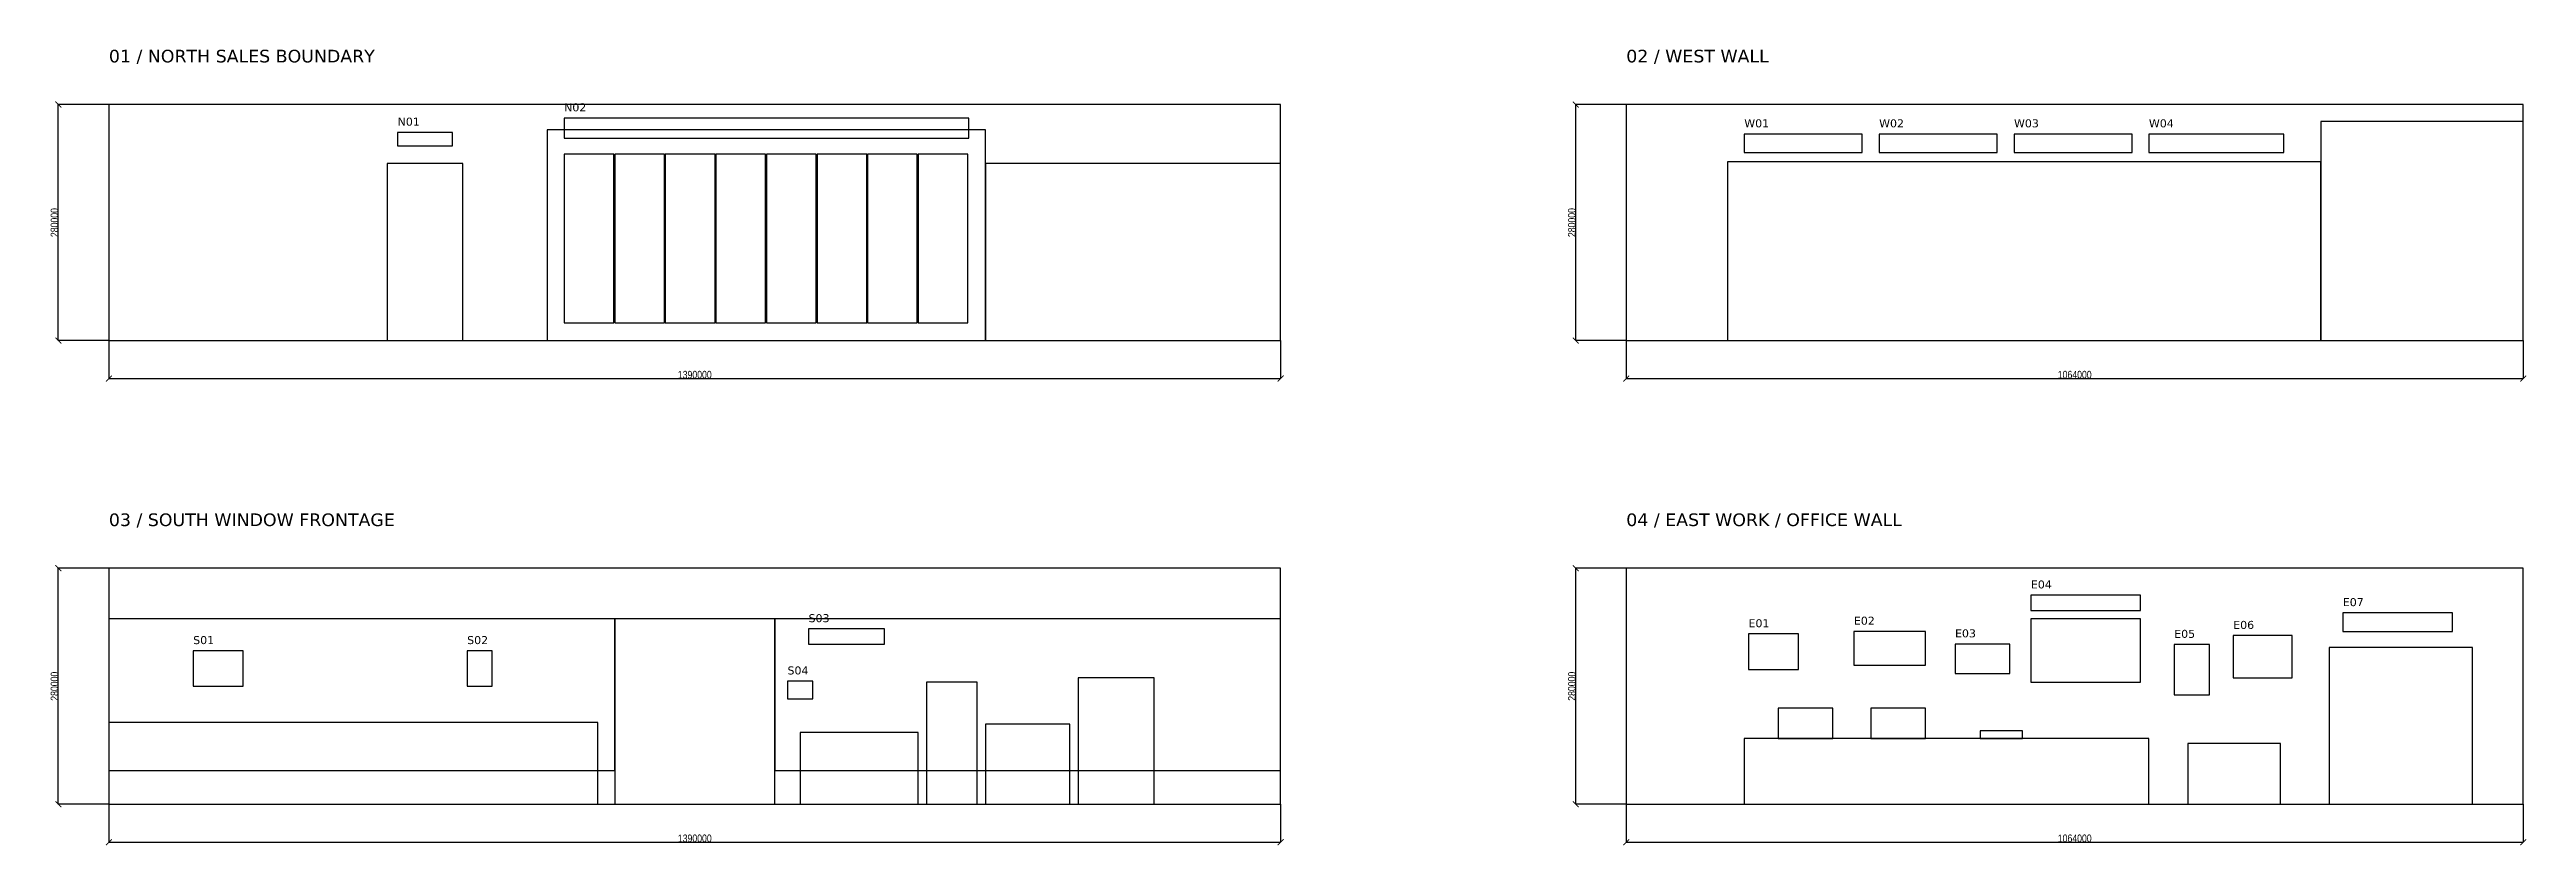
# Model space of a CAD drawing. Header units: millimetres. Extents: x -704 to 38970, y -24180 to 3453.
# Drawn here: x -704 to 28679, y -5989 to 3453 of the extents above; entities that cross this region are included whole.
import ezdxf

# ---------------------------------------------------------------- set-up
doc = ezdxf.new("R2010")
doc.units = ezdxf.units.MM
for name, color, linetype in [('DIMENSIONS', 9, 'Continuous'), ('EXISTING', 8, 'Continuous'), ('GLAZING', 4, 'Continuous'), ('KEEP_CLEAR', 1, 'Continuous'), ('PROPOSED', 3, 'Continuous'), ('TEXT', 7, 'Continuous')]:
    doc.layers.add(name, color=color, linetype=linetype)
doc.styles.add('OpenSansCondensed-Light', font='OpenSansCondensed-Light.ttf')
doc.styles.get("Standard").update_dxf_attribs({"font": 'DejaVuSans.ttf'})
doc.dimstyles.new('EZDXF', dxfattribs={"dimtxt": 90, "dimasz": 70, "dimexe": 0.375, "dimexo": 0.125, "dimgap": 0.1, "dimtad": 1, "dimlfac": 100, "dimzin": 12, "dimdsep": 46, "dimtxsty": 'OpenSansCondensed-Light', "dimblk": 'ARCHTICK', "dimcen": 2.5, "dimazin": 3, "dimtfac": 0.5, "dimtmove": 2, "dimatfit": 3})

msp = doc.modelspace()

# ---------------------------------------------------------------- texts
at = {"layer": 'TEXT'}
for s, height, p in [('01 / NORTH SALES BOUNDARY', 150, (0, 3300)), ('02 / WEST WALL', 150, (18000, 3300)), ('N01', 95, (3425, 2550)), ('N02', 95, (5400, 2720)), ('W01', 95, (19400, 2530)), ('W02', 95, (21000, 2530)), ('W03', 95, (22600, 2530)), ('W04', 95, (24200, 2530)), ('03 / SOUTH WINDOW FRONTAGE', 150, (0, -2200)), ('04 / EAST WORK / OFFICE WALL', 150, (18000, -2200)), ('E04', 95, (22800, -2940)), ('E07', 95, (26500, -3150)), ('S01', 95, (1000, -3600)), ('S02', 95, (4250, -3600)), ('S03', 95, (8300, -3340)), ('E01', 95, (19450, -3400)), ('E02', 95, (20700, -3370)), ('E03', 95, (21900, -3520)), ('E05', 95, (24500, -3526)), ('E06', 95, (25200, -3420)), ('S04', 95, (8050, -3960))]:
    msp.add_text(s, height=height, dxfattribs=at).set_placement(p)

# ---------------------------------------------------------------- blocks, each defined once
blk = doc.blocks.new('_ARCHTICK')
at = {"color": 0, "linetype": 'BYBLOCK', "const_width": 0.15}
blk.add_lwpolyline([(-0.5, -0.5), (0.5, 0.5)], dxfattribs=at)

# ---------------------------------------------------------------- dimensions: what is measured, and where the dimension line sits
at = {"layer": 'DIMENSIONS'}
for base, p1, p2 in [((-600, 0), (0, 0), (0, 2800)), ((17400, 0), (18000, 0), (18000, 2800)), ((-600, -5500), (0, -5500), (0, -2700)), ((17400, -5500), (18000, -5500), (18000, -2700))]:
    msp.add_linear_dim(base=base, p1=p1, p2=p2, angle=90, dimstyle='EZDXF', dxfattribs=at).render()
for base, p1, p2 in [((0, -450), (0, 0), (13900, 0)), ((18000, -450), (18000, 0), (28640, 0)), ((0, -5950), (0, -5500), (13900, -5500)), ((18000, -5950), (18000, -5500), (28640, -5500))]:
    msp.add_linear_dim(base=base, p1=p1, p2=p2, dimstyle='EZDXF', dxfattribs=at).render()

# ---------------------------------------------------------------- linework, layer by layer
at = {"layer": 'EXISTING'}
for points in [[(0, 0), (13900, 0), (13900, 2800), (0, 2800)], [(18000, 0), (28640, 0), (28640, 2800), (18000, 2800)], [(26240, 0), (28640, 0), (28640, 2600), (26240, 2600)], [(19200, 0), (26240, 0), (26240, 2120), (19200, 2120)], [(0, -5500), (13900, -5500), (13900, -2700), (0, -2700)], [(18000, -5500), (28640, -5500), (28640, -2700), (18000, -2700)], [(22800, -4050), (24100, -4050), (24100, -3300), (22800, -3300)], [(26340, -5500), (28040, -5500), (28040, -3640), (26340, -3640)], [(9700, -5500), (10300, -5500), (10300, -4050), (9700, -4050)], [(19800, -4720), (20450, -4720), (20450, -4360), (19800, -4360)], [(20900, -4720), (21550, -4720), (21550, -4360), (20900, -4360)], [(0, -5500), (5800, -5500), (5800, -4530), (0, -4530)], [(8200, -5500), (9600, -5500), (9600, -4650), (8200, -4650)], [(10400, -5500), (11400, -5500), (11400, -4550), (10400, -4550)], [(22200, -4720), (22700, -4720), (22700, -4630), (22200, -4630)], [(19400, -5500), (24200, -5500), (24200, -4720), (19400, -4720)], [(24660, -5500), (25760, -5500), (25760, -4780), (24660, -4780)]]:
    msp.add_lwpolyline(points, close=True, dxfattribs=at)
at = {"layer": 'GLAZING'}
for points in [[(5200, 0), (10400, 0), (10400, 2500), (5200, 2500)], [(5400, 210), (5990, 210), (5990, 2210), (5400, 2210)], [(6000, 210), (6590, 210), (6590, 2210), (6000, 2210)], [(6600, 210), (7190, 210), (7190, 2210), (6600, 2210)], [(7200, 210), (7790, 210), (7790, 2210), (7200, 2210)], [(7800, 210), (8390, 210), (8390, 2210), (7800, 2210)], [(8400, 210), (8990, 210), (8990, 2210), (8400, 2210)], [(9000, 210), (9590, 210), (9590, 2210), (9000, 2210)], [(9600, 210), (10190, 210), (10190, 2210), (9600, 2210)], [(0, -5100), (6000, -5100), (6000, -3300), (0, -3300)], [(7900, -5100), (13900, -5100), (13900, -3300), (7900, -3300)]]:
    msp.add_lwpolyline(points, close=True, dxfattribs=at)
at = {"layer": 'KEEP_CLEAR'}
for points in [[(3300, 0), (4200, 0), (4200, 2100), (3300, 2100)], [(10400, 0), (13900, 0), (13900, 2100), (10400, 2100)], [(6000, -5500), (7900, -5500), (7900, -3300), (6000, -3300)], [(11500, -5500), (12400, -5500), (12400, -4000), (11500, -4000)]]:
    msp.add_lwpolyline(points, close=True, dxfattribs=at)
at = {"layer": 'PROPOSED'}
for points in [[(3425, 2310), (4075, 2310), (4075, 2470), (3425, 2470)], [(5400, 2400), (10200, 2400), (10200, 2640), (5400, 2640)], [(19400, 2230), (20800, 2230), (20800, 2450), (19400, 2450)], [(21000, 2230), (22400, 2230), (22400, 2450), (21000, 2450)], [(22600, 2230), (24000, 2230), (24000, 2450), (22600, 2450)], [(24200, 2230), (25800, 2230), (25800, 2450), (24200, 2450)], [(22800, -3200), (24100, -3200), (24100, -3020), (22800, -3020)], [(26500, -3450), (27800, -3450), (27800, -3230), (26500, -3230)], [(8300, -3600), (9200, -3600), (9200, -3420), (8300, -3420)], [(19450, -3900), (20044, -3900), (20044, -3480), (19450, -3480)], [(20700, -3850), (21550, -3850), (21550, -3450), (20700, -3450)], [(25200, -4000), (25900, -4000), (25900, -3500), (25200, -3500)], [(1000, -4100), (1594, -4100), (1594, -3680), (1000, -3680)], [(4250, -4100), (4547, -4100), (4547, -3680), (4250, -3680)], [(21900, -3950), (22550, -3950), (22550, -3600), (21900, -3600)], [(24500, -4200), (24920, -4200), (24920, -3606), (24500, -3606)], [(8050, -4250), (8350, -4250), (8350, -4040), (8050, -4040)]]:
    msp.add_lwpolyline(points, close=True, dxfattribs=at)

msp.set_redraw_order([(e.dxf.handle, doc.entitydb.next_handle()) for e in msp.query("TEXT MTEXT ATTDEF DIMENSION ARC_DIMENSION")])  # texts and dimensions are drawn at this point

doc.saveas('drawing.dxf')
